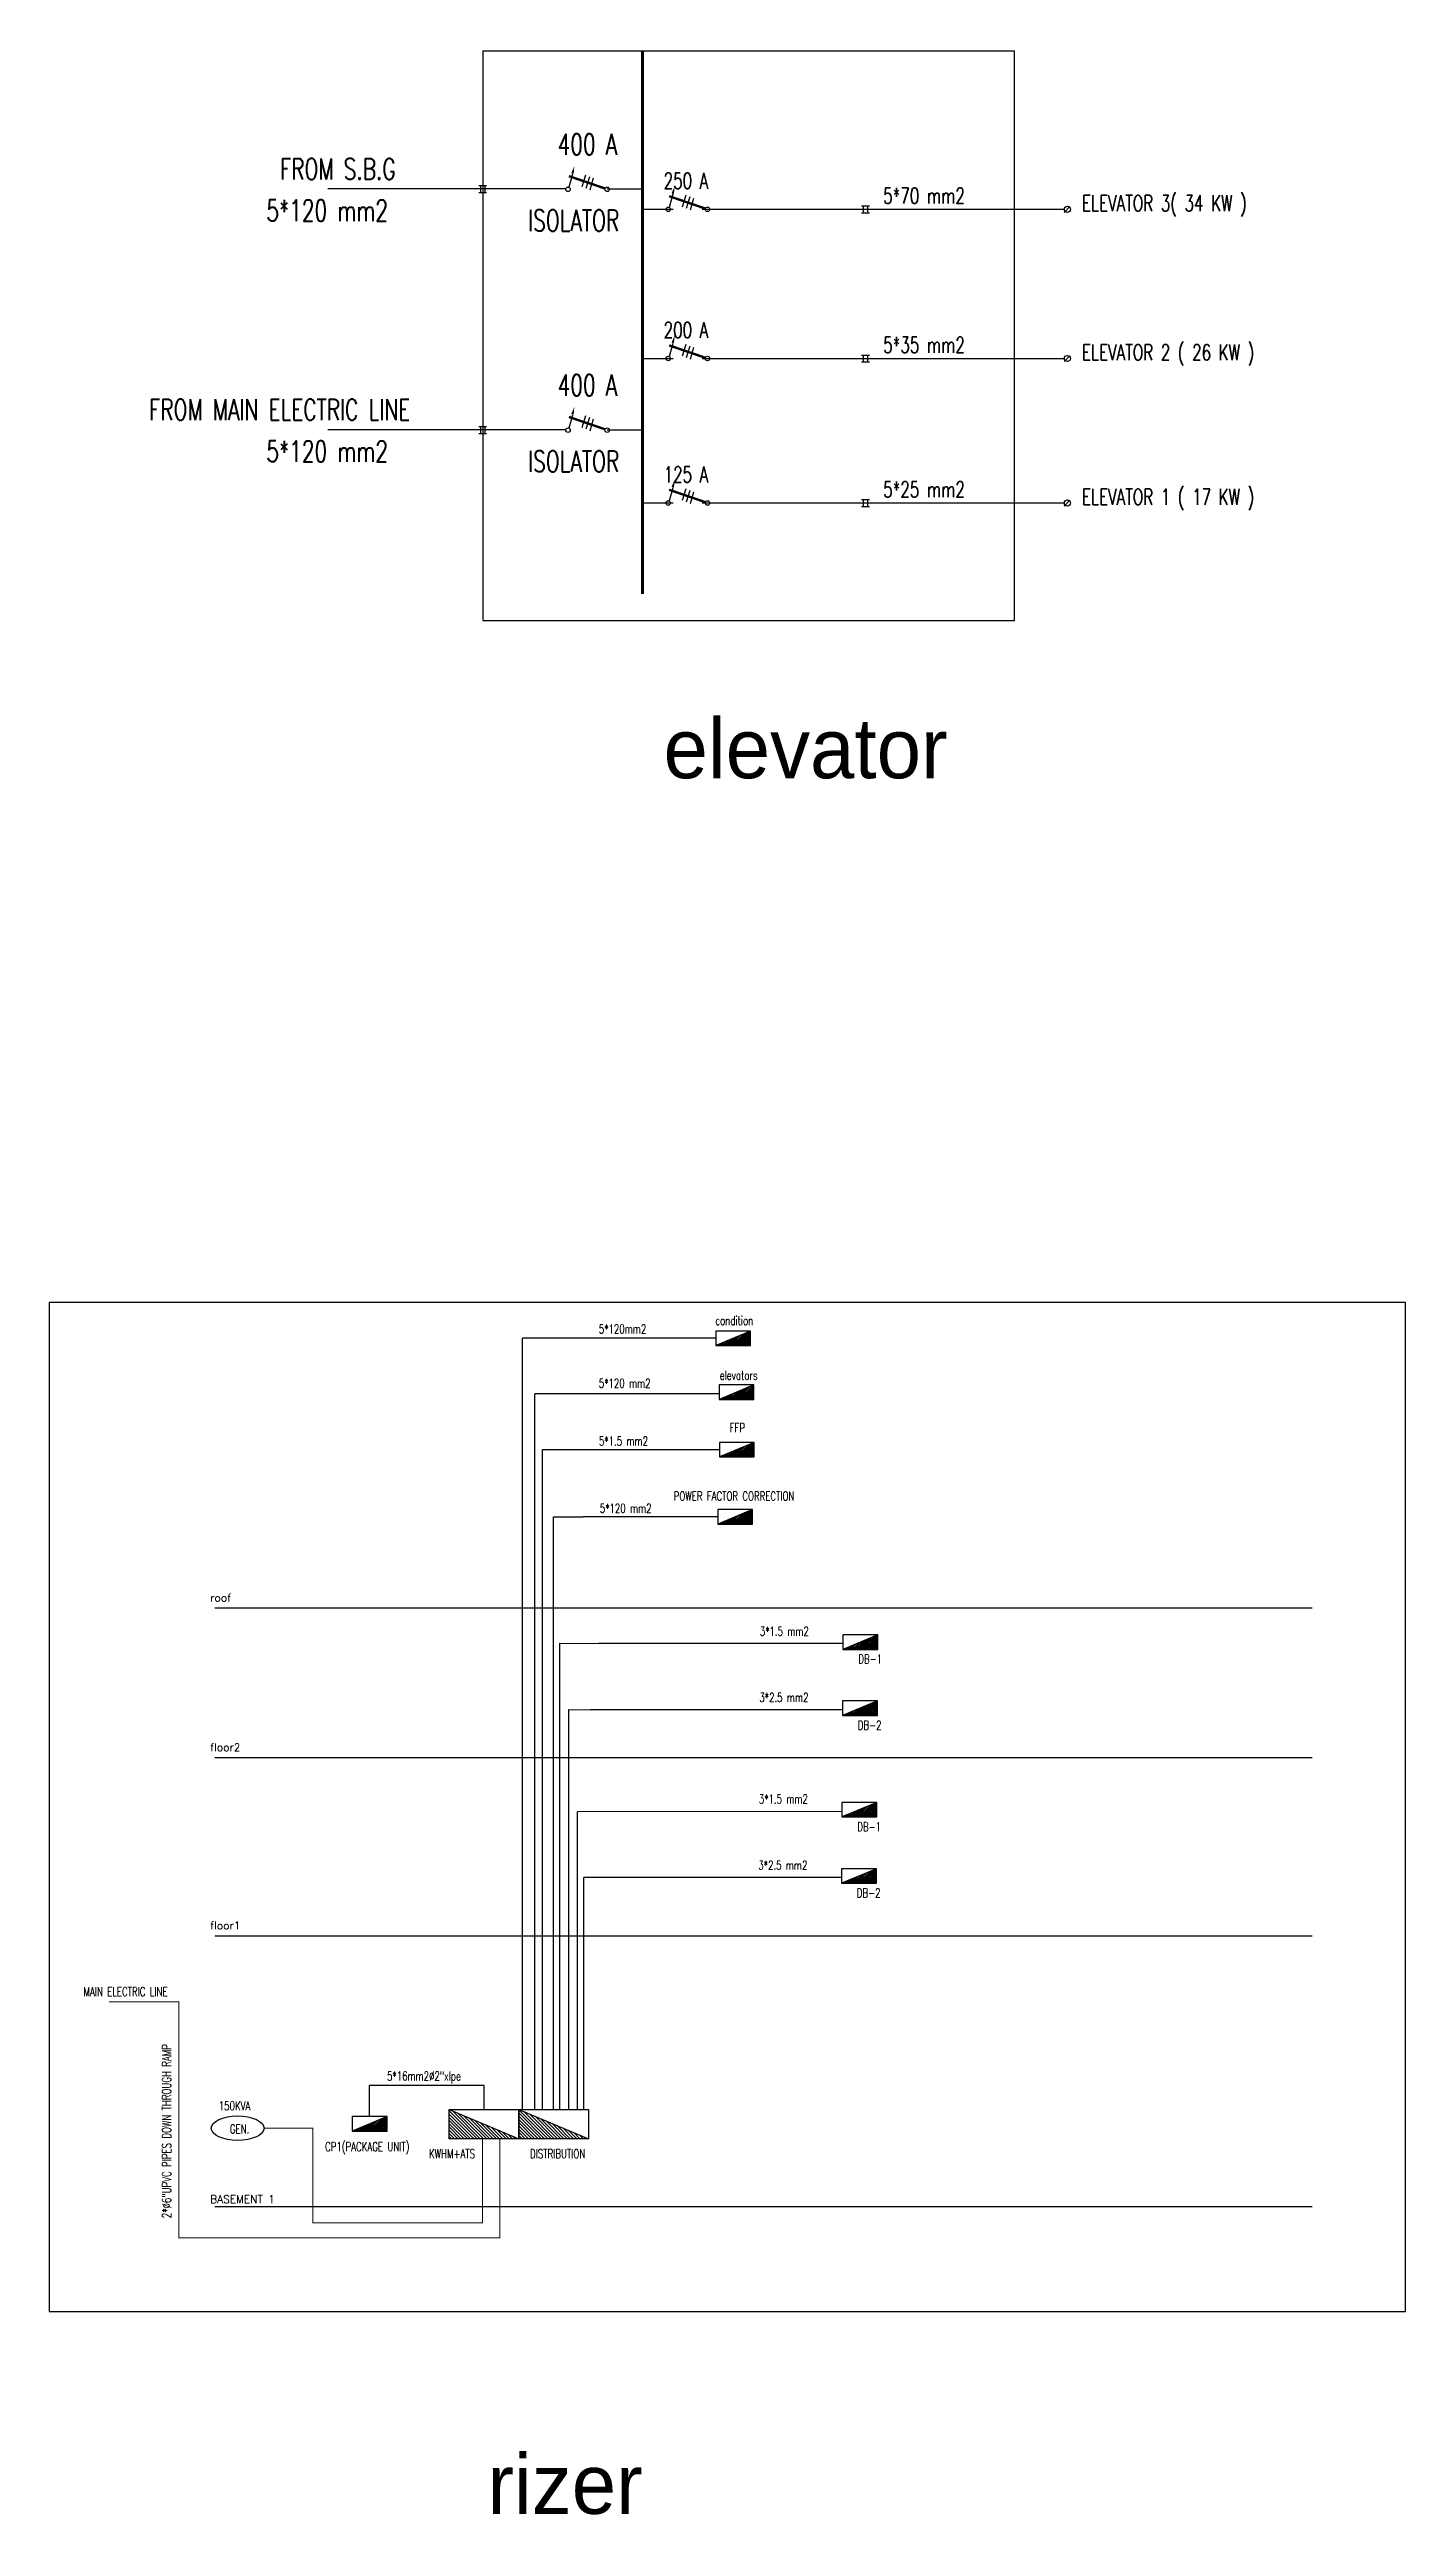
# Model space of a CAD drawing. Header units: metres. Extents: x 228 to 21688, y 132 to 9022.
# Drawn here: x 227.6 to 392.4, y 132.4 to 431.8 of the extents above; entities that cross this region are included whole.
import ezdxf

# ---------------------------------------------------------------- set-up
doc = ezdxf.new("R2010")
doc.units = ezdxf.units.M
doc.header["$MEASUREMENT"] = 0
for name, pattern in [('DASHDOT', [1, 0.5, -0.25, 0, -0.25]), ('HIDDEN', [0.375, 0.25, -0.125]), ('HIDDEN2', [4.7625, 3.175, -1.5875]), ('IHIDDEN', [0.25, 0.125, -0.125])]:
    doc.linetypes.add(name, pattern=pattern)
for name, color, linetype in [('1622', 2, 'Continuous'), ('1625', 7, 'DASHDOT'), ('AR-PUERTAS', 2, 'Continuous'), ('AR-VENTANAS', 2, 'Continuous'), ('CONDP', 3, 'HIDDEN2'), ('CONDUITL', 1, 'IHIDDEN'), ('DB', 3, 'Continuous'), ('E-Architectural', 8, 'Continuous'), ('E-quip', 2, 'Continuous'), ('FIG-HUMANA', 3, 'Continuous'), ('LIGHT', 4, 'Continuous'), ('LightLines', 3, 'Continuous'), ('MDB', 3, 'Continuous')]:
    doc.layers.add(name, color=color, linetype=linetype)
doc.layers.add('POWER', color=6, linetype='Continuous', lineweight=25)
doc.styles.add('Electrical', font='romans.shx', dxfattribs={"width": 0.7, "height": 20})
doc.styles.add('SOLID', font='ROMANC.SHX', dxfattribs={"bigfont": 'bigfont.shx'})

msp = doc.modelspace()

# ---------------------------------------------------------------- texts
at = {"layer": 'AR-PUERTAS', "style": 'SOLID'}
for s, p in [('roof', (247.18, 243.31)), ('floor2', (247.18, 225.15)), ('floor1', (247.18, 203.51))]:
    msp.add_text(s, height=0.937, dxfattribs=at).set_placement(p)
at = {"layer": 'AR-PUERTAS', "char_height": 7.252, "attachment_point": 1}
for s, insert in [('elevator', (302.23, 350.56)), ('rizer', (280.85, 139.76))]:
    msp.add_mtext_dynamic_manual_height_columns(s, width=23.6448, gutter_width=36.26, heights=[0], dxfattribs=dict(at, insert=insert))
at = {"layer": 'LightLines', "ltscale": 8, "style": 'Electrical', "width": 0.7}
for s, height, p in [('400 A', 2.562, (289.36, 419.03)), ('FROM S.B.G', 2.562, (255.63, 416.03)), ('250 A', 1.921, (302.24, 414.91)), ('5*120 mm2', 2.562, (254, 410.98)), ('5*70 mm2', 1.921, (328.91, 413.1)), ('ELEVATOR 3( 34 KW )', 1.9213, (353.05, 412.19)), ('ISOLATOR', 2.562, (285.78, 409.77)), ('200 A', 1.921, (302.24, 396.79)), ('5*35 mm2', 1.921, (328.91, 394.98)), ('ELEVATOR 2 ( 26 KW )', 1.9213, (353.05, 394.07)), ('400 A', 2.562, (289.36, 389.77)), ('FROM MAIN ELECTRIC LINE', 2.5617, (239.73, 386.78)), ('5*120 mm2', 2.562, (254, 381.72)), ('ISOLATOR', 2.562, (285.78, 380.52)), ('125 A', 1.921, (302.24, 379.24)), ('5*25 mm2', 1.921, (328.91, 377.43)), ('ELEVATOR 1 ( 17 KW )', 1.9213, (353.05, 376.52)), ('5*120mm2', 1.091, (294.37, 275.88)), ('5*120 mm2', 1.091, (294.37, 269.29)), ('5*1.5 mm2', 1.091, (294.39, 262.26)), ('5*120 mm2', 1.091, (294.49, 254.1)), ('3*1.5 mm2', 1.091, (313.92, 239.16)), ('3*2.5 mm2', 1.091, (313.87, 231.12, 0.51)), ('3*1.5 mm2', 1.091, (313.8, 218.79)), ('3*2.5 mm2', 1.091, (313.74, 210.75, 0.51)), ('MAIN ELECTRIC LINE', 1.0908, (231.79, 195.39)), ('5*16mm2%%C2"xlpe', 1.0908, (268.65, 185.14)), ('150KVA', 1.091, (248.22, 181.52)), ('CP1(PACKAGE UNIT)', 1.0908, (261.13, 176.56))]:
    msp.add_text(s, height=height, dxfattribs=at).set_placement(p)
msp.add_text('2*%%C6"UPVC PIPES DOWN THROUGH RAMP', height=1.0908, rotation=90, dxfattribs=at).set_placement((242.42, 168.42))
at = {"layer": 'LightLines', "ltscale": 8, "attachment_point": 2, "style": 'Electrical'}
for s, insert, char_height, width in [('condition', (310.82, 277.99, 0.51), 1.091, 11.3813), ('elevators', (311.35, 271.33, 0.51), 1.091, 11.3813), ('FFP', (311.2, 264.96, 0.51), 1.091, 11.3813), ('POWER FACTOR CORRECTION', (310.79, 256.67, 0.51), 1.0908, 19.9248), ('DB-1', (327.32, 236.88, 0.51), 1.091, 11.3813), ('DB-2', (327.26, 228.84, 1.02), 1.091, 11.3813), ('DB-1', (327.2, 216.51, 0.51), 1.091, 11.3813), ('DB-2', (327.14, 208.47, 1.02), 1.091, 11.3813), ('GEN.', (250.75, 179.81, 0.51), 1.091, 9.1464), ('KWHM+ATS', (276.54, 176.79, 0.51), 1.091, 11.3813), ('DISTRIBUTION', (289.37, 176.79, 0.51), 1.0908, 11.3813)]:
    msp.add_mtext(s, dxfattribs=dict(at, insert=insert, char_height=char_height, width=width))
at = {"layer": 'POWER', "style": 'SOLID'}
msp.add_text('BASEMENT 1', height=0.937, dxfattribs=at).set_placement((247.18, 170.26))

# ---------------------------------------------------------------- blocks, each defined once
blk = doc.blocks.new('T.P. MCB')
at = {"layer": 'LIGHT', "color": 1, "linetype": 'Continuous', "ltscale": 10}
for p, q in [((5.2, 34.1), (1, 35.3)), ((1.6, 23.5), (12.2, 20.3)), ((12.7, 32.2), (5.2, 34.1)), ((-1.3, 16.4), (9.3, 13.3)), ((0.2, 19.8), (10.7, 16.7))]:
    blk.add_line(p, q, dxfattribs=at)
at = {"layer": 'LIGHT', "color": 1, "linetype": 'Continuous', "ltscale": 10, "const_width": 2.13}
blk.add_lwpolyline([(-0.1, 3), (11, 35.4)], dxfattribs=at)
at = {"layer": 'LIGHT', "color": 1, "linetype": 'Continuous', "ltscale": 10}
for centre in [(-0.8, 36.2), (-0.8, 1.1)]:
    blk.add_circle(centre, 2, dxfattribs=at)
blk.add_solid([(13.5, 33.3), (13, 31.1), (19.9, 30.5)], dxfattribs=at)
blk = doc.blocks.new('C')
for p, q in [((-0.22, 0.2), (0.23, 0.2)), ((-0.13, 0.2), (-0.13, -0.2)), ((0.12, 0.2), (0.12, -0.2)), ((-0.22, -0.2), (0.23, -0.2))]:
    blk.add_line(p, q)
blk = doc.blocks.new('DBS')
at = {"layer": 'DB', "ltscale": 8}
h = blk.add_hatch(dxfattribs=at)
h.set_pattern_fill('ANSI31', color=256, scale=20, style=0)
h.paths.add_polyline_path([(0, 76.5), (-31.8, 76.5), (-32.1, 76.5), (-32.1, 0)])
at = {"layer": 'DB', "linetype": 'Continuous', "ltscale": 5}
for p, q in [((-32.1, 76.5), (0, 76.5)), ((0, 76.5), (-32.1, 0)), ((-32.1, 0), (-32.1, 76.5)), ((-31.8, 76.5), (0, 76.5)), ((0, 76.5), (0, 0)), ((0, 0), (-32.1, 0))]:
    blk.add_line(p, q, dxfattribs=at)

# ---------------------------------------------------------------- linework, layer by layer
at = {"layer": '1622', "color": 3, "linetype": 'Continuous'}
for p, q in [((299.68, 412.41), (303.39, 412.41)), ((306.93, 412.41), (350.91, 412.41)), ((299.68, 394.29), (303.39, 394.29)), ((306.93, 394.29), (350.91, 394.29)), ((299.68, 376.74), (303.39, 376.74)), ((306.93, 376.74), (350.91, 376.74))]:
    msp.add_line(p, q, dxfattribs=at)
at = {"layer": '1622', "color": 1, "linetype": 'Continuous', "const_width": 0.359}
msp.add_lwpolyline([(299.68, 365.7), (299.68, 431.66)], dxfattribs=at)
at = {"layer": 'AR-PUERTAS', "color": 2, "ltscale": 8}
for p, q in [((324.02, 238.2), (294.32, 238.2)), ((323.97, 230.15, 0.51), (293.36, 230.15, 0.51)), ((323.9, 217.83), (291.77, 217.79)), ((323.85, 209.78, 0.51), (292.56, 209.78))]:
    msp.add_line(p, q, dxfattribs=at)
at = {"layer": 'AR-PUERTAS'}
for p, q in [((290.74, 181.62), (290.74, 230.2)), ((291.77, 181.62), (291.77, 217.79)), ((292.56, 181.62), (292.56, 209.81))]:
    msp.add_line(p, q, dxfattribs=at)
at = {"layer": 'AR-VENTANAS'}
for p, q in [((285.1, 181.62), (285.1, 275.29)), ((286.59, 181.62), (286.59, 268.53)), ((287.52, 181.62), (287.52, 261.77)), ((288.88, 181.62), (288.88, 253.6)), ((288.88, 253.6), (292.48, 253.6)), ((289.63, 181.62), (289.63, 238.25)), ((289.63, 238.25), (294.32, 238.2)), ((290.74, 230.2), (293.36, 230.15, 0.51))]:
    msp.add_line(p, q, dxfattribs=at)
at = {"layer": 'CONDP', "linetype": 'Continuous', "ltscale": 8}
for p, q in [((290.35, 414.88), (261.45, 414.88)), ((299.68, 414.84), (295.38, 414.84)), ((290.35, 385.62), (261.45, 385.62)), ((299.68, 385.59), (295.38, 385.59))]:
    msp.add_line(p, q, dxfattribs=at)
at = {"layer": 'DB', "linetype": 'Continuous', "ltscale": 5}
msp.add_ellipse((250.51, 179.35), major_axis=(3.21, 0), ratio=0.46153, dxfattribs=at)
at = {"layer": 'E-Architectural'}
for p, q in [((280.27, 431.66), (280.27, 362.46)), ((280.27, 431.66), (344.86, 431.66)), ((344.86, 362.46), (344.86, 431.66)), ((280.27, 362.46), (344.86, 362.46)), ((381.01, 242.51), (247.72, 242.51)), ((381.01, 224.33), (247.72, 224.33)), ((381.01, 202.69), (247.72, 202.69)), ((381.01, 169.79), (247.72, 169.79))]:
    msp.add_line(p, q, dxfattribs=at)
at = {"layer": 'E-quip'}
for p, q in [((287.52, 261.77), (309.01, 261.77)), ((308.81, 253.6), (292.48, 253.6)), ((280.44, 181.62), (280.44, 184.52))]:
    msp.add_line(p, q, dxfattribs=at)
at = {"layer": 'FIG-HUMANA'}
msp.add_lwpolyline([(392.35, 279.62), (227.64, 279.62), (227.64, 157.07), (392.35, 157.07)], close=True, dxfattribs=at)
at = {"layer": 'LIGHT', "color": 1, "linetype": 'Continuous', "ltscale": 3}
for p, q in [((351.58, 412.74), (350.9, 412.04)), ((351.58, 394.62), (350.9, 393.91)), ((351.58, 377.07), (350.9, 376.37))]:
    msp.add_line(p, q, dxfattribs=at)
for centre in [(351.28, 412.41), (351.28, 394.29), (351.28, 376.74)]:
    msp.add_circle(centre, 0.372, dxfattribs=at)
at = {"layer": 'LightLines', "color": 2, "ltscale": 8}
for p, q in [((308.57, 275.29), (285.1, 275.29)), ((308.97, 268.53), (286.59, 268.53)), ((266.54, 180.76), (266.54, 184.52)), ((280.44, 184.52), (266.54, 184.52))]:
    msp.add_line(p, q, dxfattribs=at)
at = {"layer": 'MDB', "ltscale": 8, "const_width": 0.116}
for points in [[(234.87, 194.7), (243.38, 194.7), (243.38, 166.02), (282.34, 166.02), (282.34, 178.08)], [(253.72, 179.35), (259.64, 179.35), (259.64, 167.87), (280.26, 167.87), (280.26, 178.07)]]:
    msp.add_lwpolyline(points, dxfattribs=at)

# ---------------------------------------------------------------- block references
at = {"layer": '1625', "xscale": 2.112416935488021, "yscale": 2.112416935488021, "zscale": 2.112416935488021}
for p in [(280.26, 414.88), (326.74, 412.41), (326.74, 394.29), (280.26, 385.62), (326.74, 376.74)]:
    msp.add_blockref('C', p, dxfattribs=at)
at = {"layer": 'CONDUITL', "color": 1, "xscale": 0.1357982315671226, "yscale": 0.1357982315671226, "zscale": 0.1357982315671226, "rotation": 90}
for p in [(295.54, 414.95), (307.72, 412.51), (307.72, 394.39), (295.54, 385.7), (307.72, 376.85)]:
    msp.add_blockref('T.P. MCB', p, dxfattribs=at)
at = {"layer": 'LIGHT', "linetype": 'HIDDEN', "ltscale": 2}
for p, xscale, yscale, zscale, rotation in [((308.57, 276.17), -0.05522424921185734, 0.05522424921185734, 0.05522424921206897, 270), ((308.97, 269.62), -0.05522424921185734, 0.05522424921185734, 0.05522424921206897, 270), ((309.01, 262.65), -0.05522424921185734, 0.05522424921185734, 0.05522424921206897, 270), ((308.81, 254.48), -0.05522424921185734, 0.05522424921185734, 0.05522424921206897, 270), ((324.02, 239.28), -0.05522424921185734, 0.05522424921185734, 0.05522424921206897, 270), ((323.97, 231.24, 0.51), -0.05522424921185734, 0.05522424921185734, 0.05522424921206897, 270), ((323.9, 218.92), -0.05522424921185734, 0.05522424921185734, 0.05522424921206897, 270), ((323.85, 210.87, 0.51), -0.05522424921185734, 0.05522424921185734, 0.05522424921206897, 270), ((264.43, 180.76), -0.05522424921185734, 0.05522424921185734, 0.05522424921206897, 270), ((284.66, 181.62), 0.1104484984237147, 0.1104484984237147, 0.1104484984237147, 90), ((293.11, 181.62), 0.1104484984237147, 0.1104484984237147, 0.1104484984237147, 90)]:
    msp.add_blockref('DBS', p, dxfattribs=dict(at, xscale=xscale, yscale=yscale, zscale=zscale, rotation=rotation))

msp.set_redraw_order([(e.dxf.handle, doc.entitydb.next_handle()) for e in msp.query("TEXT MTEXT ATTDEF DIMENSION ARC_DIMENSION")])  # texts and dimensions are drawn at this point

doc.saveas('drawing.dxf')
